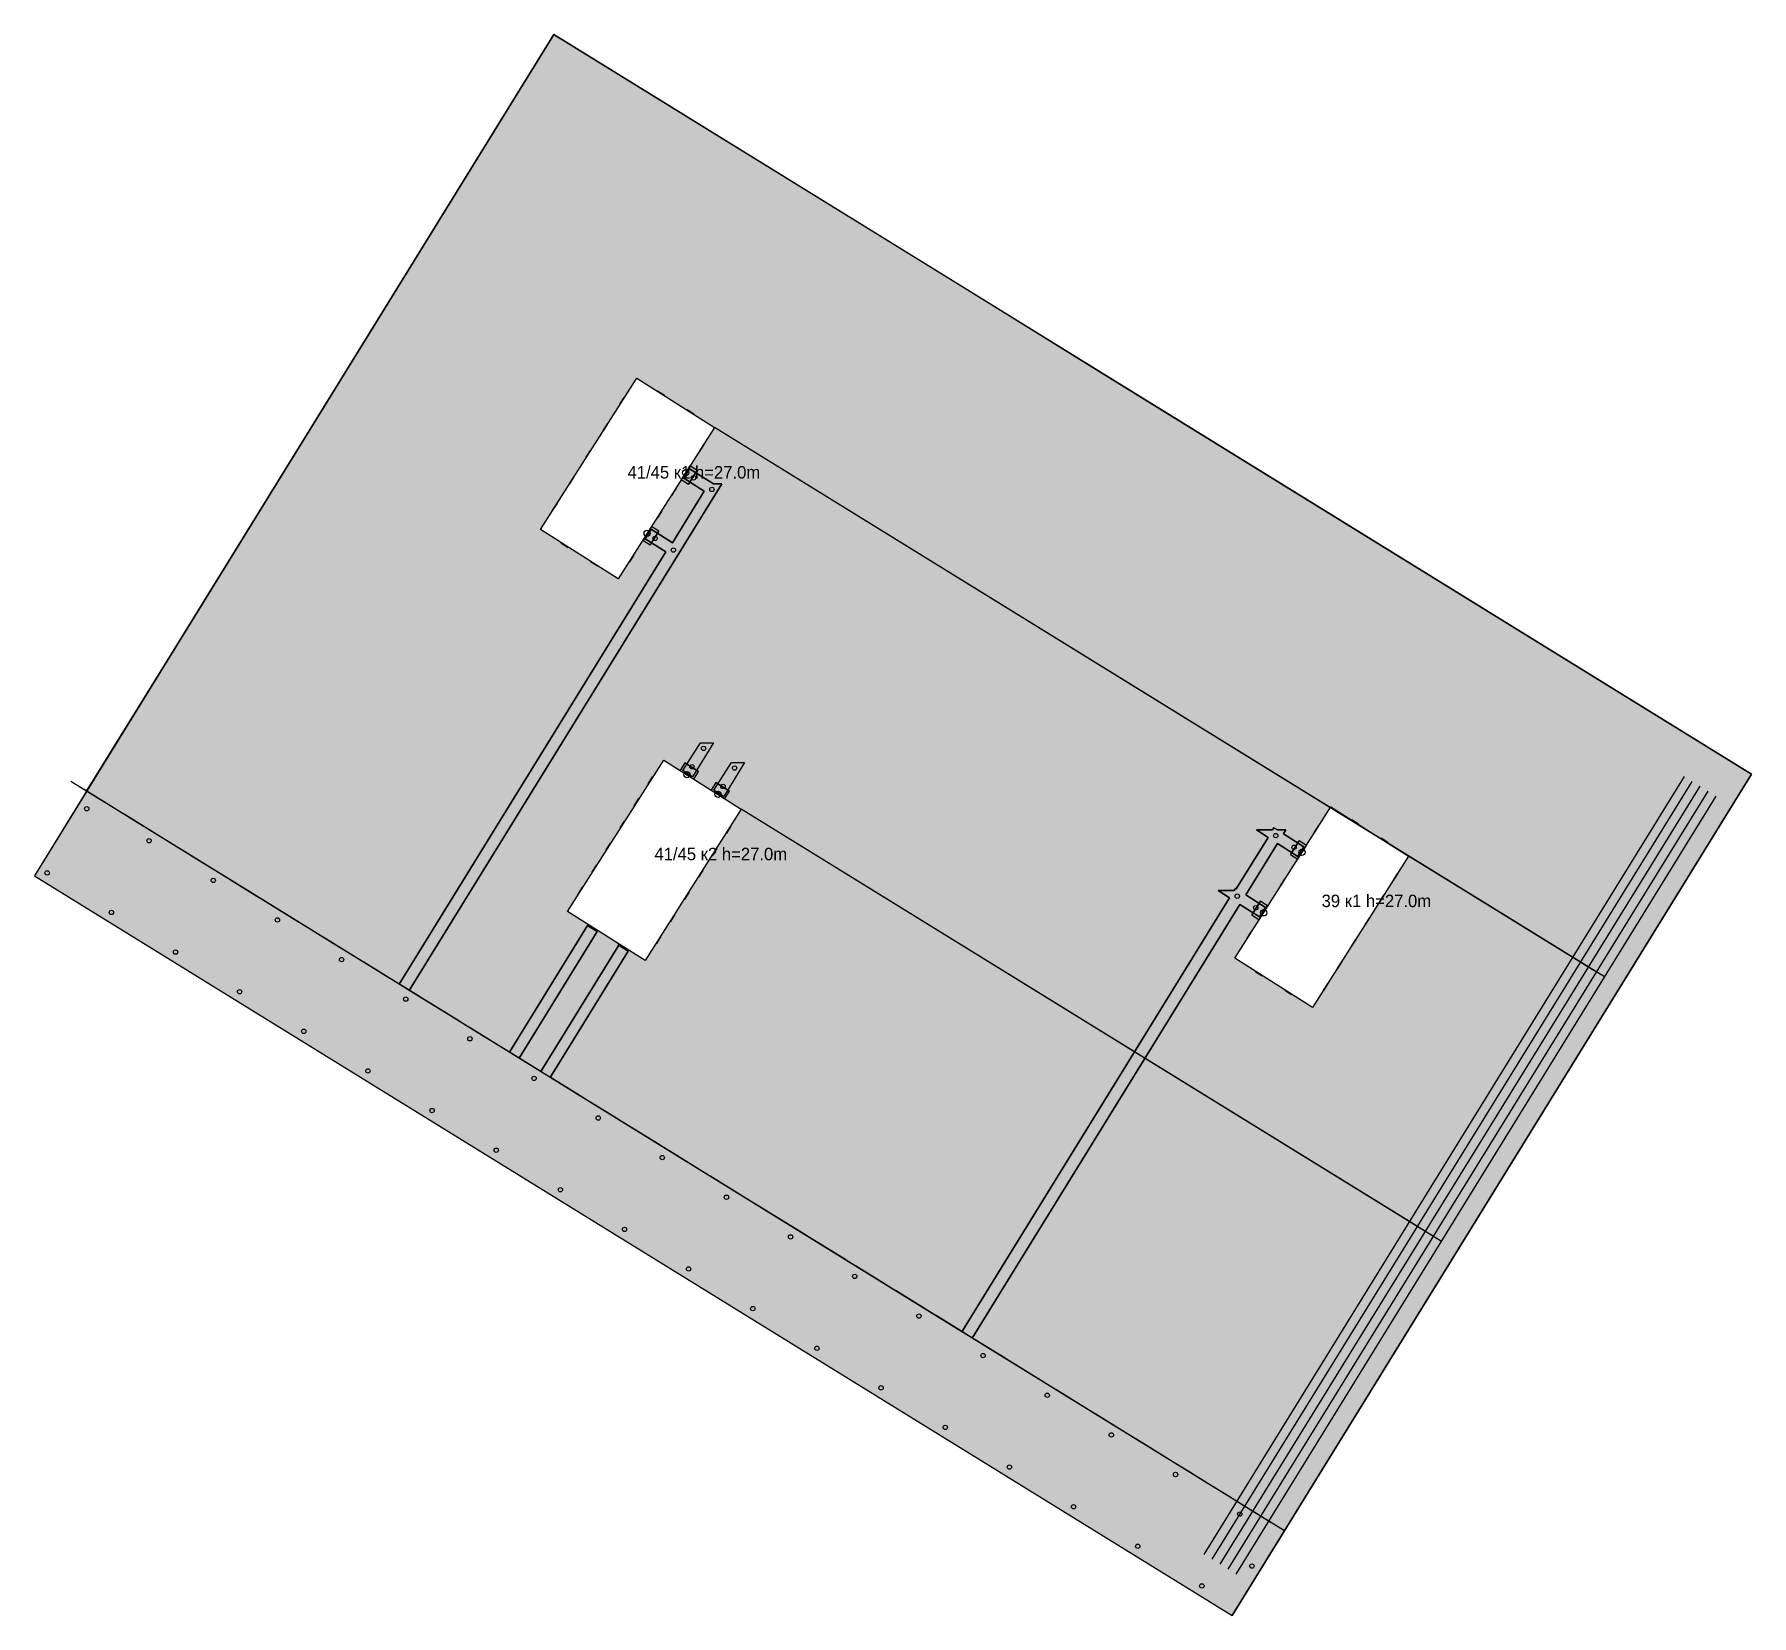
# Model space of a CAD drawing. Header units: metres. Extents: x 10 to 286, y 10 to 264.
import ezdxf

# ---------------------------------------------------------------- set-up
doc = ezdxf.new("R2010")
doc.units = ezdxf.units.M
for name, color, linetype in [('BUILDINGS_FOOTPRINT', 1, 'Continuous'), ('CANOPIES', 132, 'Continuous'), ('GAS_PIPE', 2, 'Continuous'), ('GRASS', 84, 'Continuous'), ('HEATING_T1', 1, 'Continuous'), ('LABELS', 7, 'Continuous'), ('LAMPS', 2, 'Continuous'), ('PARKING', 253, 'Continuous'), ('PARKING_MARKINGS', 7, 'Continuous'), ('PATHS', 9, 'Continuous'), ('POWER_CABLE', 253, 'Continuous'), ('SEWER_K1', 30, 'Continuous'), ('TERRITORY_BOUNDARY', 8, 'Continuous'), ('WATER_SUPPLY_B1', 5, 'Continuous'), ('WINDOWS', 150, 'Continuous')]:
    doc.layers.add(name, color=color, linetype=linetype)

msp = doc.modelspace()

# ---------------------------------------------------------------- texts
at = {"layer": 'LABELS'}
for s, p in [('41/45 к1 h=27.0m', (105.3, 192.64)), ('41/45 к2 h=27.0m', (109.62, 131.33)), ('39 к1 h=27.0m', (216.81, 123.8))]:
    msp.add_text(s, height=2, dxfattribs=at).set_placement(p)

# ---------------------------------------------------------------- hatches: boundary and pattern name
at = {"layer": 'GRASS'}
h = msp.add_hatch(color=84, dxfattribs=at)
h.paths.add_polyline_path([(278.12, 132.56), (202.46, 10), (210.86, 23.61), (160.69, 54.59), (203.68, 124.23), (206.84, 122.23), (207.8, 123.75), (204.63, 125.77), (209.73, 134.04), (213.01, 131.95), (213.98, 133.47), (210.68, 135.57), (211.06, 136.19), (209.71, 136.19), (209.16, 136.53), (208.94, 136.19), (206.35, 136.19), (208.21, 135), (203.11, 126.73), (202.98, 126.81), (202.77, 126.46), (200.17, 126.46), (202.03, 125.28), (159.03, 55.61), (92.89, 96.44), (105.41, 116.72), (103.89, 117.69), (91.36, 97.39), (87.87, 99.54), (100.42, 119.88), (98.89, 120.84), (86.33, 100.49), (70.24, 110.42), (120.46, 191.78), (119.11, 191.78), (115.28, 194.21), (114.32, 192.69), (117.62, 190.59), (112.51, 182.32), (109.1, 184.48), (108.14, 182.96), (111.44, 180.87), (68.59, 111.45), (44.64, 126.23), (44.64, 126.23), (18.4, 142.43), (30.9, 162.66), (30.9, 162.66), (93.44, 263.98), (159.87, 222.98), (159.87, 222.98), (182.17, 209.21), (285.9, 145.17), (278.12, 132.56), (278.12, 132.56)])
h.paths.add_polyline_path([(218.3, 139.9), (202.86, 115.59), (215.33, 107.7), (230.77, 132.01), (218.3, 139.9)], flags=16)
h.paths.add_polyline_path([(111.11, 147.43), (95.66, 123.12), (108.14, 115.23), (123.58, 139.55), (111.11, 147.43)], flags=16)
h.paths.add_polyline_path([(120.75, 141.58), (124.12, 147.04), (122.02, 147.04), (119.19, 142.57), (120.75, 141.58)], flags=16)
h.paths.add_polyline_path([(115.76, 144.73), (119.13, 150.2), (117.02, 150.2), (114.2, 145.72), (115.76, 144.73)], flags=16)
h.paths.add_polyline_path([(119.26, 200.85), (106.79, 208.74), (91.34, 184.43), (103.82, 176.54), (119.26, 200.85)], flags=16)
at = {"layer": 'PARKING'}
msp.add_hatch(color=253, dxfattribs=at).paths.add_polyline_path([(10, 128.81), (202.46, 10), (210.86, 23.61), (18.4, 142.43), (10, 128.81)])
at = {"layer": 'PATHS'}
for points in [[(111.44, 180.87), (108.14, 182.96), (109.1, 184.48), (112.51, 182.32), (117.62, 190.59), (114.32, 192.69), (115.28, 194.21), (119.11, 191.78), (120.46, 191.78), (70.24, 110.42), (70.12, 110.5), (70.12, 110.5), (68.59, 111.45), (111.44, 180.87)], [(114.2, 145.72), (117.02, 150.2), (119.13, 150.2), (115.76, 144.73), (114.2, 145.72)], [(119.19, 142.57), (122.02, 147.04), (124.12, 147.04), (120.75, 141.58), (119.19, 142.57)], [(208.21, 135), (206.35, 136.19), (208.94, 136.19), (209.16, 136.53), (209.71, 136.19), (211.06, 136.19), (210.68, 135.57), (213.98, 133.47), (213.01, 131.95), (209.73, 134.04), (204.63, 125.77), (207.8, 123.75), (206.84, 122.23), (203.68, 124.23), (160.69, 54.59), (160.56, 54.67), (160.56, 54.67), (159.03, 55.61), (202.03, 125.28), (200.17, 126.46), (202.77, 126.46), (202.98, 126.81), (203.11, 126.73), (208.21, 135)], [(100.42, 119.88), (87.87, 99.54), (86.33, 100.49), (98.89, 120.84), (100.42, 119.88)], [(105.41, 116.72), (92.89, 96.44), (91.36, 97.39), (103.89, 117.69), (105.41, 116.72)]]:
    msp.add_hatch(color=9, dxfattribs=at).paths.add_polyline_path(points)

# ---------------------------------------------------------------- linework, layer by layer
at = {"layer": 'BUILDINGS_FOOTPRINT'}
for points in [[(91.34, 184.43), (106.79, 208.74), (119.26, 200.85), (103.82, 176.54), (91.34, 184.43)], [(95.66, 123.12), (111.11, 147.43), (123.58, 139.55), (108.14, 115.23), (95.66, 123.12)], [(202.86, 115.59), (218.3, 139.9), (230.77, 132.01), (215.33, 107.7), (202.86, 115.59)]]:
    msp.add_lwpolyline(points, close=True, dxfattribs=at)
at = {"layer": 'CANOPIES'}
for centre in [(114.63, 193.56, 0.05), (108.45, 183.83, 0.05), (114.85, 145.07, 0.05), (119.84, 141.92, 0.05), (213.66, 132.6, 0.05), (207.49, 122.88, 0.05)]:
    msp.add_circle(centre, 0.5, dxfattribs=at)
for points in [[(115.33, 194.66, 2.7), (113.93, 192.46, 2.7), (115.11, 191.71, 2.7), (116.51, 193.91, 2.7)], [(115.11, 191.71, 2.7), (116.51, 193.91, 2.7), (116.51, 193.91, 2.45), (115.11, 191.71, 2.45)], [(109.15, 184.93, 2.7), (107.76, 182.73, 2.7), (108.94, 181.98, 2.7), (110.33, 184.18, 2.7)], [(108.94, 181.98, 2.7), (110.33, 184.18, 2.7), (110.33, 184.18, 2.45), (108.94, 181.98, 2.45)], [(113.75, 145.76, 2.7), (115.95, 144.37, 2.7), (116.7, 145.56, 2.7), (114.5, 146.95, 2.7)], [(116.7, 145.56, 2.7), (114.5, 146.95, 2.7), (114.5, 146.95, 2.45), (116.7, 145.56, 2.45)], [(118.74, 142.61, 2.7), (120.94, 141.22, 2.7), (121.69, 142.41, 2.7), (119.49, 143.79, 2.7)], [(121.69, 142.41, 2.7), (119.49, 143.79, 2.7), (119.49, 143.79, 2.45), (121.69, 142.41, 2.45)], [(212.97, 131.51, 2.7), (214.36, 133.7, 2.7), (213.18, 134.45, 2.7), (211.79, 132.26, 2.7)], [(213.18, 134.45, 2.7), (211.79, 132.26, 2.7), (211.79, 132.26, 2.45), (213.18, 134.45, 2.45)], [(206.79, 121.78, 2.7), (208.18, 123.98, 2.7), (207, 124.73, 2.7), (205.61, 122.54, 2.7)], [(207, 124.73, 2.7), (205.61, 122.54, 2.7), (205.61, 122.54, 2.45), (207, 124.73, 2.45)]]:
    msp.add_3dface(points, dxfattribs=at)
at = {"layer": 'GAS_PIPE', "color": 2}
msp.add_line((197.95, 19.83, 0.6), (275.09, 144.79, 0.6), dxfattribs=at)
for points in [[(257.15, 115.73, 0.6), (119.26, 200.85, 0.6), (119.26, 200.85, 26)], [(230.94, 73.28, 0.6), (123.58, 139.55, 0.6), (123.58, 139.55, 26)], [(257.15, 115.73, 0.6), (230.77, 132.01, 0.6), (230.77, 132.01, 26)]]:
    msp.add_polyline3d(points, dxfattribs=at)
at = {"layer": 'GRASS'}
msp.add_lwpolyline([(278.12, 132.56), (202.46, 10), (210.86, 23.61), (160.69, 54.59), (203.68, 124.23), (206.84, 122.23), (207.8, 123.75), (204.63, 125.77), (209.73, 134.04), (213.01, 131.95), (213.98, 133.47), (210.68, 135.57), (211.06, 136.19), (209.71, 136.19), (209.16, 136.53), (208.94, 136.19), (206.35, 136.19), (208.21, 135), (203.11, 126.73), (202.98, 126.81), (202.77, 126.46), (200.17, 126.46), (202.03, 125.28), (159.03, 55.61), (92.89, 96.44), (105.41, 116.72), (103.89, 117.69), (91.36, 97.39), (87.87, 99.54), (100.42, 119.88), (98.89, 120.84), (86.33, 100.49), (70.24, 110.42), (120.46, 191.78), (119.11, 191.78), (115.28, 194.21), (114.32, 192.69), (117.62, 190.59), (112.51, 182.32), (109.1, 184.48), (108.14, 182.96), (111.44, 180.87), (68.59, 111.45), (44.64, 126.23), (44.64, 126.23), (18.4, 142.43), (30.9, 162.66), (30.9, 162.66), (93.44, 263.98), (159.87, 222.98), (159.87, 222.98), (182.17, 209.21), (285.9, 145.17), (278.12, 132.56), (278.12, 132.56)], close=True, dxfattribs=at)
at = {"layer": 'HEATING_T1', "color": 1}
msp.add_line((200.5, 18.26, -1.3), (277.65, 143.22, -1.3), dxfattribs=at)
for points in [[(259.7, 114.15, -1.3), (119.26, 200.85, -1.3), (119.26, 200.85, -0.3)], [(233.5, 71.7, -1.3), (123.58, 139.55, -1.3), (123.58, 139.55, -0.3)], [(259.71, 114.15, -1.3), (230.77, 132.01, -1.3), (230.77, 132.01, -0.3)]]:
    msp.add_polyline3d(points, dxfattribs=at)
at = {"layer": 'LAMPS'}
for p, q in [((115.9, 192.75), (115.9, 192.75, 4)), ((118.85, 190.88), (118.85, 190.88, 4)), ((109.72, 183.03), (109.72, 183.03, 4)), ((112.67, 181.15), (112.67, 181.15, 4)), ((117.52, 149.3), (117.52, 149.3, 4)), ((115.65, 146.34), (115.65, 146.34, 4)), ((122.51, 146.14), (122.51, 146.14, 4)), ((120.64, 143.18), (120.64, 143.18, 4)), ((18.43, 139.6), (18.43, 139.6, 4)), ((209.44, 135.29), (209.44, 135.29, 4)), ((28.44, 134.47), (28.44, 134.47, 4)), ((212.4, 133.41), (212.4, 133.41, 4)), ((12.06, 129.3), (12.06, 129.3, 4)), ((12.06, 129.3), (12.06, 129.3, 4)), ((38.75, 128.1), (38.75, 128.1, 4)), ((203.27, 125.56), (203.27, 125.56, 4)), ((22.37, 122.94), (22.37, 122.94, 4)), ((49.06, 121.74), (49.06, 121.74, 4)), ((206.22, 123.69), (206.22, 123.69, 4)), ((32.68, 116.57), (32.68, 116.57, 4)), ((59.36, 115.38), (59.36, 115.38, 4)), ((42.98, 110.21), (42.98, 110.21, 4)), ((69.67, 109.02), (69.67, 109.02, 4)), ((53.29, 103.85), (53.29, 103.85, 4)), ((79.97, 102.65), (79.97, 102.65, 4)), ((63.59, 97.49), (63.59, 97.49, 4)), ((90.28, 96.29), (90.28, 96.29, 4)), ((73.9, 91.13), (73.9, 91.13, 4)), ((100.59, 89.93), (100.59, 89.93, 4)), ((84.21, 84.76), (84.21, 84.76, 4)), ((110.89, 83.57), (110.89, 83.57, 4)), ((94.51, 78.4), (94.51, 78.4, 4)), ((121.2, 77.21), (121.2, 77.21, 4)), ((104.82, 72.04), (104.82, 72.04, 4)), ((131.5, 70.84), (131.5, 70.84, 4)), ((115.12, 65.68), (115.12, 65.68, 4)), ((141.81, 64.48), (141.81, 64.48, 4)), ((125.43, 59.31), (125.43, 59.31, 4)), ((152.12, 58.12), (152.12, 58.12, 4)), ((135.74, 52.95), (135.74, 52.95, 4)), ((162.42, 51.76), (162.42, 51.76, 4)), ((146.04, 46.59), (146.04, 46.59, 4)), ((172.73, 45.39), (172.73, 45.39, 4)), ((156.35, 40.23), (156.35, 40.23, 4)), ((183.03, 39.03), (183.03, 39.03, 4)), ((166.66, 33.87), (166.66, 33.87, 4)), ((193.34, 32.67), (193.34, 32.67, 4)), ((176.96, 27.5), (176.96, 27.5, 4)), ((203.65, 26.31), (203.65, 26.31, 4)), ((187.27, 21.14), (187.27, 21.14, 4)), ((205.62, 17.97), (205.62, 17.97, 4)), ((197.57, 14.78), (197.57, 14.78, 4))]:
    msp.add_line(p, q, dxfattribs=at)
for centre in [(115.9, 192.75, 4), (118.85, 190.88, 4), (109.72, 183.03, 4), (112.67, 181.15, 4), (117.52, 149.3, 4), (115.65, 146.34, 4), (122.51, 146.14, 4), (120.64, 143.18, 4), (18.43, 139.6, 4), (209.44, 135.29, 4), (28.44, 134.47, 4), (212.4, 133.41, 4), (12.06, 129.3, 4), (12.06, 129.3, 4), (38.75, 128.1, 4), (203.27, 125.56, 4), (22.37, 122.94, 4), (49.06, 121.74, 4), (206.22, 123.69, 4), (32.68, 116.57, 4), (59.36, 115.38, 4), (42.98, 110.21, 4), (69.67, 109.02, 4), (53.29, 103.85, 4), (79.97, 102.65, 4), (63.59, 97.49, 4), (90.28, 96.29, 4), (73.9, 91.13, 4), (100.59, 89.93, 4), (84.21, 84.76, 4), (110.89, 83.57, 4), (94.51, 78.4, 4), (121.2, 77.21, 4), (104.82, 72.04, 4), (131.5, 70.84, 4), (115.12, 65.68, 4), (141.81, 64.48, 4), (125.43, 59.31, 4), (152.12, 58.12, 4), (135.74, 52.95, 4), (162.42, 51.76, 4), (146.04, 46.59, 4), (172.73, 45.39, 4), (156.35, 40.23, 4), (183.03, 39.03, 4), (166.66, 33.87, 4), (193.34, 32.67, 4), (176.96, 27.5, 4), (203.65, 26.31, 4), (187.27, 21.14, 4), (205.62, 17.97, 4), (197.57, 14.78, 4)]:
    msp.add_circle(centre, 0.35, dxfattribs=at)
at = {"layer": 'PARKING'}
msp.add_lwpolyline([(10, 128.81), (202.46, 10), (210.86, 23.61), (18.4, 142.43), (10, 128.81)], close=True, dxfattribs=at)
at = {"layer": 'PARKING_MARKINGS'}
for p, q in [((20.54, 141.1), (15.86, 143.99)), ((22.68, 139.78), (18, 142.67)), ((24.82, 138.46), (20.14, 141.35)), ((26.96, 137.14), (22.28, 140.03)), ((29.1, 135.82), (24.42, 138.71)), ((31.24, 134.5), (26.56, 137.39)), ((33.37, 133.18), (28.69, 136.07)), ((35.51, 131.86), (30.83, 134.75)), ((37.65, 130.54), (32.97, 133.43)), ((39.79, 129.22), (35.11, 132.11)), ((41.93, 127.9), (37.25, 130.79)), ((44.07, 126.58), (39.39, 129.47)), ((46.2, 125.26), (41.52, 128.15)), ((48.34, 123.94), (43.66, 126.83)), ((50.48, 122.62), (45.8, 125.51)), ((52.62, 121.3), (47.94, 124.19)), ((54.76, 119.98), (50.08, 122.87)), ((56.9, 118.66), (52.22, 121.55)), ((59.03, 117.34), (54.35, 120.23)), ((61.17, 116.02), (56.49, 118.91)), ((63.31, 114.7), (58.63, 117.59)), ((65.45, 113.38), (60.77, 116.27)), ((67.59, 112.06), (62.91, 114.95)), ((69.73, 110.74), (65.05, 113.63)), ((71.87, 109.42), (67.19, 112.31)), ((74, 108.1), (69.32, 110.99)), ((76.14, 106.78), (71.46, 109.67)), ((78.28, 105.46), (73.6, 108.35)), ((80.42, 104.14), (75.74, 107.03)), ((82.56, 102.82), (77.88, 105.71)), ((84.7, 101.5), (80.02, 104.39)), ((86.83, 100.18), (82.15, 103.07)), ((88.97, 98.86), (84.29, 101.75)), ((91.11, 97.54), (86.43, 100.43)), ((93.25, 96.22), (88.57, 99.11)), ((95.39, 94.9), (90.71, 97.79)), ((97.53, 93.58), (92.85, 96.47)), ((99.67, 92.26), (94.99, 95.15)), ((101.8, 90.94), (97.12, 93.83)), ((103.94, 89.62), (99.26, 92.51)), ((106.08, 88.3), (101.4, 91.19)), ((108.22, 86.98), (103.54, 89.87)), ((110.36, 85.66), (105.68, 88.55)), ((112.5, 84.34), (107.82, 87.23)), ((114.63, 83.02), (109.95, 85.91)), ((116.77, 81.7), (112.09, 84.59)), ((118.91, 80.38), (114.23, 83.27)), ((121.05, 79.06), (116.37, 81.95)), ((123.19, 77.74), (118.51, 80.63)), ((125.33, 76.42), (120.65, 79.31)), ((127.46, 75.1), (122.78, 77.99)), ((129.6, 73.78), (124.92, 76.67)), ((131.74, 72.46), (127.06, 75.35)), ((133.88, 71.14), (129.2, 74.03)), ((136.02, 69.82), (131.34, 72.71)), ((138.16, 68.5), (133.48, 71.39)), ((140.3, 67.18), (135.62, 70.07)), ((142.43, 65.86), (137.75, 68.75)), ((144.57, 64.54), (139.89, 67.43)), ((146.71, 63.22), (142.03, 66.11)), ((148.85, 61.9), (144.17, 64.79)), ((150.99, 60.58), (146.31, 63.47)), ((153.13, 59.26), (148.45, 62.15)), ((155.26, 57.94), (150.58, 60.83)), ((157.4, 56.62), (152.72, 59.51)), ((159.54, 55.3), (154.86, 58.19)), ((161.68, 53.98), (157, 56.87)), ((163.82, 52.66), (159.14, 55.55)), ((165.96, 51.34), (161.28, 54.23)), ((168.09, 50.02), (163.41, 52.91)), ((170.23, 48.7), (165.55, 51.59)), ((172.37, 47.38), (167.69, 50.27)), ((174.51, 46.06), (169.83, 48.95)), ((176.65, 44.74), (171.97, 47.63)), ((178.79, 43.42), (174.11, 46.31)), ((180.93, 42.1), (176.25, 44.99)), ((183.06, 40.78), (178.38, 43.67)), ((185.2, 39.46), (180.52, 42.35)), ((187.34, 38.14), (182.66, 41.03)), ((189.48, 36.82), (184.8, 39.7)), ((191.62, 35.5), (186.94, 38.38)), ((193.76, 34.18), (189.08, 37.06)), ((195.89, 32.86), (191.21, 35.74)), ((198.03, 31.54), (193.35, 34.42)), ((200.17, 30.22), (195.49, 33.1)), ((202.31, 28.9), (197.63, 31.78)), ((204.45, 27.58), (199.77, 30.46)), ((206.59, 26.25), (201.91, 29.14)), ((208.73, 24.93), (204.05, 27.82))]:
    msp.add_line(p, q, dxfattribs=at)
at = {"layer": 'PATHS'}
for points in [[(111.44, 180.87), (108.14, 182.96), (109.1, 184.48), (112.51, 182.32), (117.62, 190.59), (114.32, 192.69), (115.28, 194.21), (119.11, 191.78), (120.46, 191.78), (70.24, 110.42), (70.12, 110.5), (70.12, 110.5), (68.59, 111.45), (111.44, 180.87)], [(114.2, 145.72), (117.02, 150.2), (119.13, 150.2), (115.76, 144.73), (114.2, 145.72)], [(119.19, 142.57), (122.02, 147.04), (124.12, 147.04), (120.75, 141.58), (119.19, 142.57)], [(208.21, 135), (206.35, 136.19), (208.94, 136.19), (209.16, 136.53), (209.71, 136.19), (211.06, 136.19), (210.68, 135.57), (213.98, 133.47), (213.01, 131.95), (209.73, 134.04), (204.63, 125.77), (207.8, 123.75), (206.84, 122.23), (203.68, 124.23), (160.69, 54.59), (160.56, 54.67), (160.56, 54.67), (159.03, 55.61), (202.03, 125.28), (200.17, 126.46), (202.77, 126.46), (202.98, 126.81), (203.11, 126.73), (208.21, 135)], [(100.42, 119.88), (87.87, 99.54), (86.33, 100.49), (98.89, 120.84), (100.42, 119.88)], [(105.41, 116.72), (92.89, 96.44), (91.36, 97.39), (103.89, 117.69), (105.41, 116.72)]]:
    msp.add_lwpolyline(points, close=True, dxfattribs=at)
at = {"layer": 'POWER_CABLE', "color": 253}
msp.add_line((199.23, 19.05, -0.7), (276.37, 144, -0.7), dxfattribs=at)
for points in [[(258.43, 114.94, -0.7), (119.26, 200.85, -0.7), (119.26, 200.85, -0.3)], [(232.22, 72.49, -0.7), (123.58, 139.55, -0.7), (123.58, 139.55, -0.3)], [(258.43, 114.94, -0.7), (230.77, 132.01, -0.7), (230.77, 132.01, -0.3)]]:
    msp.add_polyline3d(points, dxfattribs=at)
at = {"layer": 'SEWER_K1', "color": 30}
msp.add_line((201.78, 17.47, -2.2), (278.92, 142.43, -2.2), dxfattribs=at)
for points in [[(260.98, 113.37, -2.2), (119.26, 200.85, -2.2), (119.26, 200.85, -0.3)], [(234.77, 70.91, -2.2), (123.58, 139.55, -2.2), (123.58, 139.55, -0.3)], [(260.98, 113.37, -2.2), (230.77, 132.01, -2.2), (230.77, 132.01, -0.3)]]:
    msp.add_polyline3d(points, dxfattribs=at)
at = {"layer": 'TERRITORY_BOUNDARY'}
msp.add_lwpolyline([(202.46, 10), (285.9, 145.17), (93.44, 263.98), (10, 128.81), (202.46, 10)], close=True, dxfattribs=at)
at = {"layer": 'WATER_SUPPLY_B1', "color": 5}
msp.add_line((203.06, 16.68, -1.6), (280.2, 141.64, -1.6), dxfattribs=at)
for points in [[(262.26, 112.58, -1.6), (119.26, 200.85, -1.6), (119.26, 200.85, -0.3)], [(236.05, 70.12, -1.6), (123.58, 139.55, -1.6), (123.58, 139.55, -0.3)], [(262.26, 112.58, -1.6), (230.77, 132.01, -1.6), (230.77, 132.01, -0.3)]]:
    msp.add_polyline3d(points, dxfattribs=at)
at = {"layer": 'WINDOWS'}
for points in [[(104.08, 204.57, 1), (104.78, 205.67, 1), (104.78, 205.67, 2.4), (104.08, 204.57, 2.4)], [(104.08, 204.57, 4), (104.78, 205.67, 4), (104.78, 205.67, 5.4), (104.08, 204.57, 5.4)], [(104.08, 204.57, 7), (104.78, 205.67, 7), (104.78, 205.67, 8.4), (104.08, 204.57, 8.4)], [(104.08, 204.57, 10), (104.78, 205.67, 10), (104.78, 205.67, 11.4), (104.08, 204.57, 11.4)], [(104.08, 204.57, 13), (104.78, 205.67, 13), (104.78, 205.67, 14.4), (104.08, 204.57, 14.4)], [(104.08, 204.57, 16), (104.78, 205.67, 16), (104.78, 205.67, 17.4), (104.08, 204.57, 17.4)], [(104.08, 204.57, 19), (104.78, 205.67, 19), (104.78, 205.67, 20.4), (104.08, 204.57, 20.4)], [(104.08, 204.57, 22), (104.78, 205.67, 22), (104.78, 205.67, 23.4), (104.08, 204.57, 23.4)], [(104.08, 204.57, 25), (104.78, 205.67, 25), (104.78, 205.67, 26.4), (104.08, 204.57, 26.4)], [(110.14, 206.67, 1), (111.24, 205.98, 1), (111.24, 205.98, 2.4), (110.14, 206.67, 2.4)], [(110.14, 206.67, 4), (111.24, 205.98, 4), (111.24, 205.98, 5.4), (110.14, 206.67, 5.4)], [(110.14, 206.67, 7), (111.24, 205.98, 7), (111.24, 205.98, 8.4), (110.14, 206.67, 8.4)], [(110.14, 206.67, 10), (111.24, 205.98, 10), (111.24, 205.98, 11.4), (110.14, 206.67, 11.4)], [(110.14, 206.67, 13), (111.24, 205.98, 13), (111.24, 205.98, 14.4), (110.14, 206.67, 14.4)], [(110.14, 206.67, 16), (111.24, 205.98, 16), (111.24, 205.98, 17.4), (110.14, 206.67, 17.4)], [(110.14, 206.67, 19), (111.24, 205.98, 19), (111.24, 205.98, 20.4), (110.14, 206.67, 20.4)], [(110.14, 206.67, 22), (111.24, 205.98, 22), (111.24, 205.98, 23.4), (110.14, 206.67, 23.4)], [(110.14, 206.67, 25), (111.24, 205.98, 25), (111.24, 205.98, 26.4), (110.14, 206.67, 26.4)], [(101.38, 200.31, 1), (102.07, 201.41, 1), (102.07, 201.41, 2.4), (101.38, 200.31, 2.4)], [(101.38, 200.31, 4), (102.07, 201.41, 4), (102.07, 201.41, 5.4), (101.38, 200.31, 5.4)], [(101.38, 200.31, 7), (102.07, 201.41, 7), (102.07, 201.41, 8.4), (101.38, 200.31, 8.4)], [(101.38, 200.31, 10), (102.07, 201.41, 10), (102.07, 201.41, 11.4), (101.38, 200.31, 11.4)], [(101.38, 200.31, 13), (102.07, 201.41, 13), (102.07, 201.41, 14.4), (101.38, 200.31, 14.4)], [(101.38, 200.31, 16), (102.07, 201.41, 16), (102.07, 201.41, 17.4), (101.38, 200.31, 17.4)], [(101.38, 200.31, 19), (102.07, 201.41, 19), (102.07, 201.41, 20.4), (101.38, 200.31, 20.4)], [(101.38, 200.31, 22), (102.07, 201.41, 22), (102.07, 201.41, 23.4), (101.38, 200.31, 23.4)], [(101.38, 200.31, 25), (102.07, 201.41, 25), (102.07, 201.41, 26.4), (101.38, 200.31, 26.4)], [(114.86, 203.69, 1), (115.96, 203, 1), (115.96, 203, 2.4), (114.86, 203.69, 2.4)], [(114.86, 203.69, 4), (115.96, 203, 4), (115.96, 203, 5.4), (114.86, 203.69, 5.4)], [(114.86, 203.69, 7), (115.96, 203, 7), (115.96, 203, 8.4), (114.86, 203.69, 8.4)], [(114.86, 203.69, 10), (115.96, 203, 10), (115.96, 203, 11.4), (114.86, 203.69, 11.4)], [(114.86, 203.69, 13), (115.96, 203, 13), (115.96, 203, 14.4), (114.86, 203.69, 14.4)], [(114.86, 203.69, 16), (115.96, 203, 16), (115.96, 203, 17.4), (114.86, 203.69, 17.4)], [(114.86, 203.69, 19), (115.96, 203, 19), (115.96, 203, 20.4), (114.86, 203.69, 20.4)], [(114.86, 203.69, 22), (115.96, 203, 22), (115.96, 203, 23.4), (114.86, 203.69, 23.4)], [(114.86, 203.69, 25), (115.96, 203, 25), (115.96, 203, 26.4), (114.86, 203.69, 26.4)], [(98.67, 196.06, 1), (99.37, 197.16, 1), (99.37, 197.16, 2.4), (98.67, 196.06, 2.4)], [(98.67, 196.06, 4), (99.37, 197.16, 4), (99.37, 197.16, 5.4), (98.67, 196.06, 5.4)], [(98.67, 196.06, 7), (99.37, 197.16, 7), (99.37, 197.16, 8.4), (98.67, 196.06, 8.4)], [(98.67, 196.06, 10), (99.37, 197.16, 10), (99.37, 197.16, 11.4), (98.67, 196.06, 11.4)], [(98.67, 196.06, 13), (99.37, 197.16, 13), (99.37, 197.16, 14.4), (98.67, 196.06, 14.4)], [(98.67, 196.06, 16), (99.37, 197.16, 16), (99.37, 197.16, 17.4), (98.67, 196.06, 17.4)], [(98.67, 196.06, 19), (99.37, 197.16, 19), (99.37, 197.16, 20.4), (98.67, 196.06, 20.4)], [(98.67, 196.06, 22), (99.37, 197.16, 22), (99.37, 197.16, 23.4), (98.67, 196.06, 23.4)], [(98.67, 196.06, 25), (99.37, 197.16, 25), (99.37, 197.16, 26.4), (98.67, 196.06, 26.4)], [(117.56, 198.08, 1), (116.86, 196.99, 1), (116.86, 196.99, 2.4), (117.56, 198.08, 2.4)], [(117.56, 198.08, 4), (116.86, 196.99, 4), (116.86, 196.99, 5.4), (117.56, 198.08, 5.4)], [(117.56, 198.08, 7), (116.86, 196.99, 7), (116.86, 196.99, 8.4), (117.56, 198.08, 8.4)], [(117.56, 198.08, 10), (116.86, 196.99, 10), (116.86, 196.99, 11.4), (117.56, 198.08, 11.4)], [(117.56, 198.08, 13), (116.86, 196.99, 13), (116.86, 196.99, 14.4), (117.56, 198.08, 14.4)], [(117.56, 198.08, 16), (116.86, 196.99, 16), (116.86, 196.99, 17.4), (117.56, 198.08, 17.4)], [(117.56, 198.08, 19), (116.86, 196.99, 19), (116.86, 196.99, 20.4), (117.56, 198.08, 20.4)], [(117.56, 198.08, 22), (116.86, 196.99, 22), (116.86, 196.99, 23.4), (117.56, 198.08, 23.4)], [(117.56, 198.08, 25), (116.86, 196.99, 25), (116.86, 196.99, 26.4), (117.56, 198.08, 26.4)], [(115.31, 194.54, 4), (114.61, 193.44, 4), (114.61, 193.44, 5.4), (115.31, 194.54, 5.4)], [(115.31, 194.54, 7), (114.61, 193.44, 7), (114.61, 193.44, 8.4), (115.31, 194.54, 8.4)], [(115.31, 194.54, 10), (114.61, 193.44, 10), (114.61, 193.44, 11.4), (115.31, 194.54, 11.4)], [(115.31, 194.54, 13), (114.61, 193.44, 13), (114.61, 193.44, 14.4), (115.31, 194.54, 14.4)], [(115.31, 194.54, 16), (114.61, 193.44, 16), (114.61, 193.44, 17.4), (115.31, 194.54, 17.4)], [(115.31, 194.54, 19), (114.61, 193.44, 19), (114.61, 193.44, 20.4), (115.31, 194.54, 20.4)], [(115.31, 194.54, 22), (114.61, 193.44, 22), (114.61, 193.44, 23.4), (115.31, 194.54, 23.4)], [(115.31, 194.54, 25), (114.61, 193.44, 25), (114.61, 193.44, 26.4), (115.31, 194.54, 26.4)], [(95.97, 191.81, 1), (96.67, 192.9, 1), (96.67, 192.9, 2.4), (95.97, 191.81, 2.4)], [(95.97, 191.81, 4), (96.67, 192.9, 4), (96.67, 192.9, 5.4), (95.97, 191.81, 5.4)], [(95.97, 191.81, 7), (96.67, 192.9, 7), (96.67, 192.9, 8.4), (95.97, 191.81, 8.4)], [(95.97, 191.81, 10), (96.67, 192.9, 10), (96.67, 192.9, 11.4), (95.97, 191.81, 11.4)], [(95.97, 191.81, 13), (96.67, 192.9, 13), (96.67, 192.9, 14.4), (95.97, 191.81, 14.4)], [(95.97, 191.81, 16), (96.67, 192.9, 16), (96.67, 192.9, 17.4), (95.97, 191.81, 17.4)], [(95.97, 191.81, 19), (96.67, 192.9, 19), (96.67, 192.9, 20.4), (95.97, 191.81, 20.4)], [(95.97, 191.81, 22), (96.67, 192.9, 22), (96.67, 192.9, 23.4), (95.97, 191.81, 23.4)], [(95.97, 191.81, 25), (96.67, 192.9, 25), (96.67, 192.9, 26.4), (95.97, 191.81, 26.4)], [(113.06, 190.99, 1), (112.36, 189.89, 1), (112.36, 189.89, 2.4), (113.06, 190.99, 2.4)], [(113.06, 190.99, 4), (112.36, 189.89, 4), (112.36, 189.89, 5.4), (113.06, 190.99, 5.4)], [(113.06, 190.99, 7), (112.36, 189.89, 7), (112.36, 189.89, 8.4), (113.06, 190.99, 8.4)], [(113.06, 190.99, 10), (112.36, 189.89, 10), (112.36, 189.89, 11.4), (113.06, 190.99, 11.4)], [(113.06, 190.99, 13), (112.36, 189.89, 13), (112.36, 189.89, 14.4), (113.06, 190.99, 14.4)], [(113.06, 190.99, 16), (112.36, 189.89, 16), (112.36, 189.89, 17.4), (113.06, 190.99, 17.4)], [(113.06, 190.99, 19), (112.36, 189.89, 19), (112.36, 189.89, 20.4), (113.06, 190.99, 20.4)], [(113.06, 190.99, 22), (112.36, 189.89, 22), (112.36, 189.89, 23.4), (113.06, 190.99, 23.4)], [(113.06, 190.99, 25), (112.36, 189.89, 25), (112.36, 189.89, 26.4), (113.06, 190.99, 26.4)], [(93.27, 187.55, 1), (93.97, 188.65, 1), (93.97, 188.65, 2.4), (93.27, 187.55, 2.4)], [(93.27, 187.55, 4), (93.97, 188.65, 4), (93.97, 188.65, 5.4), (93.27, 187.55, 5.4)], [(93.27, 187.55, 7), (93.97, 188.65, 7), (93.97, 188.65, 8.4), (93.27, 187.55, 8.4)], [(93.27, 187.55, 10), (93.97, 188.65, 10), (93.97, 188.65, 11.4), (93.27, 187.55, 11.4)], [(93.27, 187.55, 13), (93.97, 188.65, 13), (93.97, 188.65, 14.4), (93.27, 187.55, 14.4)], [(93.27, 187.55, 16), (93.97, 188.65, 16), (93.97, 188.65, 17.4), (93.27, 187.55, 17.4)], [(93.27, 187.55, 19), (93.97, 188.65, 19), (93.97, 188.65, 20.4), (93.27, 187.55, 20.4)], [(93.27, 187.55, 22), (93.97, 188.65, 22), (93.97, 188.65, 23.4), (93.27, 187.55, 23.4)], [(93.27, 187.55, 25), (93.97, 188.65, 25), (93.97, 188.65, 26.4), (93.27, 187.55, 26.4)], [(110.81, 187.44, 1), (110.11, 186.35, 1), (110.11, 186.35, 2.4), (110.81, 187.44, 2.4)], [(110.81, 187.44, 4), (110.11, 186.35, 4), (110.11, 186.35, 5.4), (110.81, 187.44, 5.4)], [(110.81, 187.44, 7), (110.11, 186.35, 7), (110.11, 186.35, 8.4), (110.81, 187.44, 8.4)], [(110.81, 187.44, 10), (110.11, 186.35, 10), (110.11, 186.35, 11.4), (110.81, 187.44, 11.4)], [(110.81, 187.44, 13), (110.11, 186.35, 13), (110.11, 186.35, 14.4), (110.81, 187.44, 14.4)], [(110.81, 187.44, 16), (110.11, 186.35, 16), (110.11, 186.35, 17.4), (110.81, 187.44, 17.4)], [(110.81, 187.44, 19), (110.11, 186.35, 19), (110.11, 186.35, 20.4), (110.81, 187.44, 20.4)], [(110.81, 187.44, 22), (110.11, 186.35, 22), (110.11, 186.35, 23.4), (110.81, 187.44, 23.4)], [(110.81, 187.44, 25), (110.11, 186.35, 25), (110.11, 186.35, 26.4), (110.81, 187.44, 26.4)], [(95.75, 181.58, 1), (94.65, 182.28, 1), (94.65, 182.28, 2.4), (95.75, 181.58, 2.4)], [(95.75, 181.58, 4), (94.65, 182.28, 4), (94.65, 182.28, 5.4), (95.75, 181.58, 5.4)], [(95.75, 181.58, 7), (94.65, 182.28, 7), (94.65, 182.28, 8.4), (95.75, 181.58, 8.4)], [(95.75, 181.58, 10), (94.65, 182.28, 10), (94.65, 182.28, 11.4), (95.75, 181.58, 11.4)], [(95.75, 181.58, 13), (94.65, 182.28, 13), (94.65, 182.28, 14.4), (95.75, 181.58, 14.4)], [(95.75, 181.58, 16), (94.65, 182.28, 16), (94.65, 182.28, 17.4), (95.75, 181.58, 17.4)], [(95.75, 181.58, 19), (94.65, 182.28, 19), (94.65, 182.28, 20.4), (95.75, 181.58, 20.4)], [(95.75, 181.58, 22), (94.65, 182.28, 22), (94.65, 182.28, 23.4), (95.75, 181.58, 23.4)], [(95.75, 181.58, 25), (94.65, 182.28, 25), (94.65, 182.28, 26.4), (95.75, 181.58, 26.4)], [(108.55, 183.9, 4), (107.86, 182.8, 4), (107.86, 182.8, 5.4), (108.55, 183.9, 5.4)], [(108.55, 183.9, 7), (107.86, 182.8, 7), (107.86, 182.8, 8.4), (108.55, 183.9, 8.4)], [(108.55, 183.9, 10), (107.86, 182.8, 10), (107.86, 182.8, 11.4), (108.55, 183.9, 11.4)], [(108.55, 183.9, 13), (107.86, 182.8, 13), (107.86, 182.8, 14.4), (108.55, 183.9, 14.4)], [(108.55, 183.9, 16), (107.86, 182.8, 16), (107.86, 182.8, 17.4), (108.55, 183.9, 17.4)], [(108.55, 183.9, 19), (107.86, 182.8, 19), (107.86, 182.8, 20.4), (108.55, 183.9, 20.4)], [(108.55, 183.9, 22), (107.86, 182.8, 22), (107.86, 182.8, 23.4), (108.55, 183.9, 23.4)], [(108.55, 183.9, 25), (107.86, 182.8, 25), (107.86, 182.8, 26.4), (108.55, 183.9, 26.4)], [(106.3, 180.35, 1), (105.6, 179.25, 1), (105.6, 179.25, 2.4), (106.3, 180.35, 2.4)], [(106.3, 180.35, 4), (105.6, 179.25, 4), (105.6, 179.25, 5.4), (106.3, 180.35, 5.4)], [(106.3, 180.35, 7), (105.6, 179.25, 7), (105.6, 179.25, 8.4), (106.3, 180.35, 8.4)], [(106.3, 180.35, 10), (105.6, 179.25, 10), (105.6, 179.25, 11.4), (106.3, 180.35, 11.4)], [(106.3, 180.35, 13), (105.6, 179.25, 13), (105.6, 179.25, 14.4), (106.3, 180.35, 14.4)], [(106.3, 180.35, 16), (105.6, 179.25, 16), (105.6, 179.25, 17.4), (106.3, 180.35, 17.4)], [(106.3, 180.35, 19), (105.6, 179.25, 19), (105.6, 179.25, 20.4), (106.3, 180.35, 20.4)], [(106.3, 180.35, 22), (105.6, 179.25, 22), (105.6, 179.25, 23.4), (106.3, 180.35, 23.4)], [(106.3, 180.35, 25), (105.6, 179.25, 25), (105.6, 179.25, 26.4), (106.3, 180.35, 26.4)], [(100.46, 178.6, 1), (99.36, 179.3, 1), (99.36, 179.3, 2.4), (100.46, 178.6, 2.4)], [(100.46, 178.6, 4), (99.36, 179.3, 4), (99.36, 179.3, 5.4), (100.46, 178.6, 5.4)], [(100.46, 178.6, 7), (99.36, 179.3, 7), (99.36, 179.3, 8.4), (100.46, 178.6, 8.4)], [(100.46, 178.6, 10), (99.36, 179.3, 10), (99.36, 179.3, 11.4), (100.46, 178.6, 11.4)], [(100.46, 178.6, 13), (99.36, 179.3, 13), (99.36, 179.3, 14.4), (100.46, 178.6, 14.4)], [(100.46, 178.6, 16), (99.36, 179.3, 16), (99.36, 179.3, 17.4), (100.46, 178.6, 17.4)], [(100.46, 178.6, 19), (99.36, 179.3, 19), (99.36, 179.3, 20.4), (100.46, 178.6, 20.4)], [(100.46, 178.6, 22), (99.36, 179.3, 22), (99.36, 179.3, 23.4), (100.46, 178.6, 23.4)], [(100.46, 178.6, 25), (99.36, 179.3, 25), (99.36, 179.3, 26.4), (100.46, 178.6, 26.4)], [(108.63, 143.62, 1), (109.32, 144.72, 1), (109.32, 144.72, 2.4), (108.63, 143.62, 2.4)], [(108.63, 143.62, 4), (109.32, 144.72, 4), (109.32, 144.72, 5.4), (108.63, 143.62, 5.4)], [(108.63, 143.62, 7), (109.32, 144.72, 7), (109.32, 144.72, 8.4), (108.63, 143.62, 8.4)], [(108.63, 143.62, 10), (109.32, 144.72, 10), (109.32, 144.72, 11.4), (108.63, 143.62, 11.4)], [(108.63, 143.62, 13), (109.32, 144.72, 13), (109.32, 144.72, 14.4), (108.63, 143.62, 14.4)], [(108.63, 143.62, 16), (109.32, 144.72, 16), (109.32, 144.72, 17.4), (108.63, 143.62, 17.4)], [(108.63, 143.62, 19), (109.32, 144.72, 19), (109.32, 144.72, 20.4), (108.63, 143.62, 20.4)], [(108.63, 143.62, 22), (109.32, 144.72, 22), (109.32, 144.72, 23.4), (108.63, 143.62, 23.4)], [(108.63, 143.62, 25), (109.32, 144.72, 25), (109.32, 144.72, 26.4), (108.63, 143.62, 26.4)], [(114.46, 145.37, 4), (115.56, 144.68, 4), (115.56, 144.68, 5.4), (114.46, 145.37, 5.4)], [(114.46, 145.37, 7), (115.56, 144.68, 7), (115.56, 144.68, 8.4), (114.46, 145.37, 8.4)], [(114.46, 145.37, 10), (115.56, 144.68, 10), (115.56, 144.68, 11.4), (114.46, 145.37, 11.4)], [(114.46, 145.37, 13), (115.56, 144.68, 13), (115.56, 144.68, 14.4), (114.46, 145.37, 14.4)], [(114.46, 145.37, 16), (115.56, 144.68, 16), (115.56, 144.68, 17.4), (114.46, 145.37, 17.4)], [(114.46, 145.37, 19), (115.56, 144.68, 19), (115.56, 144.68, 20.4), (114.46, 145.37, 20.4)], [(114.46, 145.37, 22), (115.56, 144.68, 22), (115.56, 144.68, 23.4), (114.46, 145.37, 23.4)], [(114.46, 145.37, 25), (115.56, 144.68, 25), (115.56, 144.68, 26.4), (114.46, 145.37, 26.4)], [(106.37, 140.07, 1), (107.07, 141.17, 1), (107.07, 141.17, 2.4), (106.37, 140.07, 2.4)], [(106.37, 140.07, 4), (107.07, 141.17, 4), (107.07, 141.17, 5.4), (106.37, 140.07, 5.4)], [(106.37, 140.07, 7), (107.07, 141.17, 7), (107.07, 141.17, 8.4), (106.37, 140.07, 8.4)], [(106.37, 140.07, 10), (107.07, 141.17, 10), (107.07, 141.17, 11.4), (106.37, 140.07, 11.4)], [(106.37, 140.07, 13), (107.07, 141.17, 13), (107.07, 141.17, 14.4), (106.37, 140.07, 14.4)], [(106.37, 140.07, 16), (107.07, 141.17, 16), (107.07, 141.17, 17.4), (106.37, 140.07, 17.4)], [(106.37, 140.07, 19), (107.07, 141.17, 19), (107.07, 141.17, 20.4), (106.37, 140.07, 20.4)], [(106.37, 140.07, 22), (107.07, 141.17, 22), (107.07, 141.17, 23.4), (106.37, 140.07, 23.4)], [(106.37, 140.07, 25), (107.07, 141.17, 25), (107.07, 141.17, 26.4), (106.37, 140.07, 26.4)], [(119.18, 142.39, 4), (120.28, 141.7, 4), (120.28, 141.7, 5.4), (119.18, 142.39, 5.4)], [(119.18, 142.39, 7), (120.28, 141.7, 7), (120.28, 141.7, 8.4), (119.18, 142.39, 8.4)], [(119.18, 142.39, 10), (120.28, 141.7, 10), (120.28, 141.7, 11.4), (119.18, 142.39, 11.4)], [(119.18, 142.39, 13), (120.28, 141.7, 13), (120.28, 141.7, 14.4), (119.18, 142.39, 14.4)], [(119.18, 142.39, 16), (120.28, 141.7, 16), (120.28, 141.7, 17.4), (119.18, 142.39, 17.4)], [(119.18, 142.39, 19), (120.28, 141.7, 19), (120.28, 141.7, 20.4), (119.18, 142.39, 20.4)], [(119.18, 142.39, 22), (120.28, 141.7, 22), (120.28, 141.7, 23.4), (119.18, 142.39, 23.4)], [(119.18, 142.39, 25), (120.28, 141.7, 25), (120.28, 141.7, 26.4), (119.18, 142.39, 26.4)], [(104.12, 136.53, 1), (104.82, 137.62, 1), (104.82, 137.62, 2.4), (104.12, 136.53, 2.4)], [(104.12, 136.53, 4), (104.82, 137.62, 4), (104.82, 137.62, 5.4), (104.12, 136.53, 5.4)], [(104.12, 136.53, 7), (104.82, 137.62, 7), (104.82, 137.62, 8.4), (104.12, 136.53, 8.4)], [(104.12, 136.53, 10), (104.82, 137.62, 10), (104.82, 137.62, 11.4), (104.12, 136.53, 11.4)], [(104.12, 136.53, 13), (104.82, 137.62, 13), (104.82, 137.62, 14.4), (104.12, 136.53, 14.4)], [(104.12, 136.53, 16), (104.82, 137.62, 16), (104.82, 137.62, 17.4), (104.12, 136.53, 17.4)], [(104.12, 136.53, 19), (104.82, 137.62, 19), (104.82, 137.62, 20.4), (104.12, 136.53, 20.4)], [(104.12, 136.53, 22), (104.82, 137.62, 22), (104.82, 137.62, 23.4), (104.12, 136.53, 23.4)], [(104.12, 136.53, 25), (104.82, 137.62, 25), (104.82, 137.62, 26.4), (104.12, 136.53, 26.4)], [(121.88, 136.78, 1), (121.19, 135.68, 1), (121.19, 135.68, 2.4), (121.88, 136.78, 2.4)], [(121.88, 136.78, 4), (121.19, 135.68, 4), (121.19, 135.68, 5.4), (121.88, 136.78, 5.4)], [(121.88, 136.78, 7), (121.19, 135.68, 7), (121.19, 135.68, 8.4), (121.88, 136.78, 8.4)], [(121.88, 136.78, 10), (121.19, 135.68, 10), (121.19, 135.68, 11.4), (121.88, 136.78, 11.4)], [(121.88, 136.78, 13), (121.19, 135.68, 13), (121.19, 135.68, 14.4), (121.88, 136.78, 14.4)], [(121.88, 136.78, 16), (121.19, 135.68, 16), (121.19, 135.68, 17.4), (121.88, 136.78, 17.4)], [(121.88, 136.78, 19), (121.19, 135.68, 19), (121.19, 135.68, 20.4), (121.88, 136.78, 20.4)], [(121.88, 136.78, 22), (121.19, 135.68, 22), (121.19, 135.68, 23.4), (121.88, 136.78, 23.4)], [(121.88, 136.78, 25), (121.19, 135.68, 25), (121.19, 135.68, 26.4), (121.88, 136.78, 26.4)], [(215.59, 135.73, 1), (216.29, 136.83, 1), (216.29, 136.83, 2.4), (215.59, 135.73, 2.4)], [(215.59, 135.73, 4), (216.29, 136.83, 4), (216.29, 136.83, 5.4), (215.59, 135.73, 5.4)], [(215.59, 135.73, 7), (216.29, 136.83, 7), (216.29, 136.83, 8.4), (215.59, 135.73, 8.4)], [(215.59, 135.73, 10), (216.29, 136.83, 10), (216.29, 136.83, 11.4), (215.59, 135.73, 11.4)], [(215.59, 135.73, 13), (216.29, 136.83, 13), (216.29, 136.83, 14.4), (215.59, 135.73, 14.4)], [(215.59, 135.73, 16), (216.29, 136.83, 16), (216.29, 136.83, 17.4), (215.59, 135.73, 17.4)], [(215.59, 135.73, 19), (216.29, 136.83, 19), (216.29, 136.83, 20.4), (215.59, 135.73, 20.4)], [(215.59, 135.73, 22), (216.29, 136.83, 22), (216.29, 136.83, 23.4), (215.59, 135.73, 23.4)], [(215.59, 135.73, 25), (216.29, 136.83, 25), (216.29, 136.83, 26.4), (215.59, 135.73, 26.4)], [(221.65, 137.84, 1), (222.75, 137.14, 1), (222.75, 137.14, 2.4), (221.65, 137.84, 2.4)], [(221.65, 137.84, 4), (222.75, 137.14, 4), (222.75, 137.14, 5.4), (221.65, 137.84, 5.4)], [(221.65, 137.84, 7), (222.75, 137.14, 7), (222.75, 137.14, 8.4), (221.65, 137.84, 8.4)], [(221.65, 137.84, 10), (222.75, 137.14, 10), (222.75, 137.14, 11.4), (221.65, 137.84, 11.4)], [(221.65, 137.84, 13), (222.75, 137.14, 13), (222.75, 137.14, 14.4), (221.65, 137.84, 14.4)], [(221.65, 137.84, 16), (222.75, 137.14, 16), (222.75, 137.14, 17.4), (221.65, 137.84, 17.4)], [(221.65, 137.84, 19), (222.75, 137.14, 19), (222.75, 137.14, 20.4), (221.65, 137.84, 20.4)], [(221.65, 137.84, 22), (222.75, 137.14, 22), (222.75, 137.14, 23.4), (221.65, 137.84, 23.4)], [(221.65, 137.84, 25), (222.75, 137.14, 25), (222.75, 137.14, 26.4), (221.65, 137.84, 26.4)], [(101.87, 132.98, 1), (102.57, 134.08, 1), (102.57, 134.08, 2.4), (101.87, 132.98, 2.4)], [(101.87, 132.98, 4), (102.57, 134.08, 4), (102.57, 134.08, 5.4), (101.87, 132.98, 5.4)], [(101.87, 132.98, 7), (102.57, 134.08, 7), (102.57, 134.08, 8.4), (101.87, 132.98, 8.4)], [(101.87, 132.98, 10), (102.57, 134.08, 10), (102.57, 134.08, 11.4), (101.87, 132.98, 11.4)], [(101.87, 132.98, 13), (102.57, 134.08, 13), (102.57, 134.08, 14.4), (101.87, 132.98, 14.4)], [(101.87, 132.98, 16), (102.57, 134.08, 16), (102.57, 134.08, 17.4), (101.87, 132.98, 17.4)], [(101.87, 132.98, 19), (102.57, 134.08, 19), (102.57, 134.08, 20.4), (101.87, 132.98, 20.4)], [(101.87, 132.98, 22), (102.57, 134.08, 22), (102.57, 134.08, 23.4), (101.87, 132.98, 23.4)], [(101.87, 132.98, 25), (102.57, 134.08, 25), (102.57, 134.08, 26.4), (101.87, 132.98, 26.4)], [(119.63, 133.23, 1), (118.93, 132.14, 1), (118.93, 132.14, 2.4), (119.63, 133.23, 2.4)], [(119.63, 133.23, 4), (118.93, 132.14, 4), (118.93, 132.14, 5.4), (119.63, 133.23, 5.4)], [(119.63, 133.23, 7), (118.93, 132.14, 7), (118.93, 132.14, 8.4), (119.63, 133.23, 8.4)], [(119.63, 133.23, 10), (118.93, 132.14, 10), (118.93, 132.14, 11.4), (119.63, 133.23, 11.4)], [(119.63, 133.23, 13), (118.93, 132.14, 13), (118.93, 132.14, 14.4), (119.63, 133.23, 14.4)], [(119.63, 133.23, 16), (118.93, 132.14, 16), (118.93, 132.14, 17.4), (119.63, 133.23, 17.4)], [(119.63, 133.23, 19), (118.93, 132.14, 19), (118.93, 132.14, 20.4), (119.63, 133.23, 20.4)], [(119.63, 133.23, 22), (118.93, 132.14, 22), (118.93, 132.14, 23.4), (119.63, 133.23, 23.4)], [(119.63, 133.23, 25), (118.93, 132.14, 25), (118.93, 132.14, 26.4), (119.63, 133.23, 26.4)], [(212.89, 131.48, 4), (213.58, 132.57, 4), (213.58, 132.57, 5.4), (212.89, 131.48, 5.4)], [(212.89, 131.48, 7), (213.58, 132.57, 7), (213.58, 132.57, 8.4), (212.89, 131.48, 8.4)], [(212.89, 131.48, 10), (213.58, 132.57, 10), (213.58, 132.57, 11.4), (212.89, 131.48, 11.4)], [(212.89, 131.48, 13), (213.58, 132.57, 13), (213.58, 132.57, 14.4), (212.89, 131.48, 14.4)], [(212.89, 131.48, 16), (213.58, 132.57, 16), (213.58, 132.57, 17.4), (212.89, 131.48, 17.4)], [(212.89, 131.48, 19), (213.58, 132.57, 19), (213.58, 132.57, 20.4), (212.89, 131.48, 20.4)], [(212.89, 131.48, 22), (213.58, 132.57, 22), (213.58, 132.57, 23.4), (212.89, 131.48, 23.4)], [(212.89, 131.48, 25), (213.58, 132.57, 25), (213.58, 132.57, 26.4), (212.89, 131.48, 26.4)], [(226.37, 134.86, 1), (227.47, 134.16, 1), (227.47, 134.16, 2.4), (226.37, 134.86, 2.4)], [(226.37, 134.86, 4), (227.47, 134.16, 4), (227.47, 134.16, 5.4), (226.37, 134.86, 5.4)], [(226.37, 134.86, 7), (227.47, 134.16, 7), (227.47, 134.16, 8.4), (226.37, 134.86, 8.4)], [(226.37, 134.86, 10), (227.47, 134.16, 10), (227.47, 134.16, 11.4), (226.37, 134.86, 11.4)], [(226.37, 134.86, 13), (227.47, 134.16, 13), (227.47, 134.16, 14.4), (226.37, 134.86, 14.4)], [(226.37, 134.86, 16), (227.47, 134.16, 16), (227.47, 134.16, 17.4), (226.37, 134.86, 17.4)], [(226.37, 134.86, 19), (227.47, 134.16, 19), (227.47, 134.16, 20.4), (226.37, 134.86, 20.4)], [(226.37, 134.86, 22), (227.47, 134.16, 22), (227.47, 134.16, 23.4), (226.37, 134.86, 23.4)], [(226.37, 134.86, 25), (227.47, 134.16, 25), (227.47, 134.16, 26.4), (226.37, 134.86, 26.4)], [(99.62, 129.43, 1), (100.31, 130.53, 1), (100.31, 130.53, 2.4), (99.62, 129.43, 2.4)], [(99.62, 129.43, 4), (100.31, 130.53, 4), (100.31, 130.53, 5.4), (99.62, 129.43, 5.4)], [(99.62, 129.43, 7), (100.31, 130.53, 7), (100.31, 130.53, 8.4), (99.62, 129.43, 8.4)], [(99.62, 129.43, 10), (100.31, 130.53, 10), (100.31, 130.53, 11.4), (99.62, 129.43, 11.4)], [(99.62, 129.43, 13), (100.31, 130.53, 13), (100.31, 130.53, 14.4), (99.62, 129.43, 14.4)], [(99.62, 129.43, 16), (100.31, 130.53, 16), (100.31, 130.53, 17.4), (99.62, 129.43, 17.4)], [(99.62, 129.43, 19), (100.31, 130.53, 19), (100.31, 130.53, 20.4), (99.62, 129.43, 20.4)], [(99.62, 129.43, 22), (100.31, 130.53, 22), (100.31, 130.53, 23.4), (99.62, 129.43, 23.4)], [(99.62, 129.43, 25), (100.31, 130.53, 25), (100.31, 130.53, 26.4), (99.62, 129.43, 26.4)], [(117.38, 129.69, 1), (116.68, 128.59, 1), (116.68, 128.59, 2.4), (117.38, 129.69, 2.4)], [(117.38, 129.69, 4), (116.68, 128.59, 4), (116.68, 128.59, 5.4), (117.38, 129.69, 5.4)], [(117.38, 129.69, 7), (116.68, 128.59, 7), (116.68, 128.59, 8.4), (117.38, 129.69, 8.4)], [(117.38, 129.69, 10), (116.68, 128.59, 10), (116.68, 128.59, 11.4), (117.38, 129.69, 11.4)], [(117.38, 129.69, 13), (116.68, 128.59, 13), (116.68, 128.59, 14.4), (117.38, 129.69, 14.4)], [(117.38, 129.69, 16), (116.68, 128.59, 16), (116.68, 128.59, 17.4), (117.38, 129.69, 17.4)], [(117.38, 129.69, 19), (116.68, 128.59, 19), (116.68, 128.59, 20.4), (117.38, 129.69, 20.4)], [(117.38, 129.69, 22), (116.68, 128.59, 22), (116.68, 128.59, 23.4), (117.38, 129.69, 23.4)], [(117.38, 129.69, 25), (116.68, 128.59, 25), (116.68, 128.59, 26.4), (117.38, 129.69, 26.4)], [(97.36, 125.89, 1), (98.06, 126.98, 1), (98.06, 126.98, 2.4), (97.36, 125.89, 2.4)], [(97.36, 125.89, 4), (98.06, 126.98, 4), (98.06, 126.98, 5.4), (97.36, 125.89, 5.4)], [(97.36, 125.89, 7), (98.06, 126.98, 7), (98.06, 126.98, 8.4), (97.36, 125.89, 8.4)], [(97.36, 125.89, 10), (98.06, 126.98, 10), (98.06, 126.98, 11.4), (97.36, 125.89, 11.4)], [(97.36, 125.89, 13), (98.06, 126.98, 13), (98.06, 126.98, 14.4), (97.36, 125.89, 14.4)], [(97.36, 125.89, 16), (98.06, 126.98, 16), (98.06, 126.98, 17.4), (97.36, 125.89, 17.4)], [(97.36, 125.89, 19), (98.06, 126.98, 19), (98.06, 126.98, 20.4), (97.36, 125.89, 20.4)], [(97.36, 125.89, 22), (98.06, 126.98, 22), (98.06, 126.98, 23.4), (97.36, 125.89, 23.4)], [(97.36, 125.89, 25), (98.06, 126.98, 25), (98.06, 126.98, 26.4), (97.36, 125.89, 26.4)], [(210.19, 127.22, 1), (210.88, 128.32, 1), (210.88, 128.32, 2.4), (210.19, 127.22, 2.4)], [(210.19, 127.22, 4), (210.88, 128.32, 4), (210.88, 128.32, 5.4), (210.19, 127.22, 5.4)], [(210.19, 127.22, 7), (210.88, 128.32, 7), (210.88, 128.32, 8.4), (210.19, 127.22, 8.4)], [(210.19, 127.22, 10), (210.88, 128.32, 10), (210.88, 128.32, 11.4), (210.19, 127.22, 11.4)], [(210.19, 127.22, 13), (210.88, 128.32, 13), (210.88, 128.32, 14.4), (210.19, 127.22, 14.4)], [(210.19, 127.22, 16), (210.88, 128.32, 16), (210.88, 128.32, 17.4), (210.19, 127.22, 17.4)], [(210.19, 127.22, 19), (210.88, 128.32, 19), (210.88, 128.32, 20.4), (210.19, 127.22, 20.4)], [(210.19, 127.22, 22), (210.88, 128.32, 22), (210.88, 128.32, 23.4), (210.19, 127.22, 23.4)], [(210.19, 127.22, 25), (210.88, 128.32, 25), (210.88, 128.32, 26.4), (210.19, 127.22, 26.4)], [(229.07, 129.24, 1), (228.38, 128.15, 1), (228.38, 128.15, 2.4), (229.07, 129.24, 2.4)], [(229.07, 129.24, 4), (228.38, 128.15, 4), (228.38, 128.15, 5.4), (229.07, 129.24, 5.4)], [(229.07, 129.24, 7), (228.38, 128.15, 7), (228.38, 128.15, 8.4), (229.07, 129.24, 8.4)], [(229.07, 129.24, 10), (228.38, 128.15, 10), (228.38, 128.15, 11.4), (229.07, 129.24, 11.4)], [(229.07, 129.24, 13), (228.38, 128.15, 13), (228.38, 128.15, 14.4), (229.07, 129.24, 14.4)], [(229.07, 129.24, 16), (228.38, 128.15, 16), (228.38, 128.15, 17.4), (229.07, 129.24, 17.4)], [(229.07, 129.24, 19), (228.38, 128.15, 19), (228.38, 128.15, 20.4), (229.07, 129.24, 20.4)], [(229.07, 129.24, 22), (228.38, 128.15, 22), (228.38, 128.15, 23.4), (229.07, 129.24, 23.4)], [(229.07, 129.24, 25), (228.38, 128.15, 25), (228.38, 128.15, 26.4), (229.07, 129.24, 26.4)], [(115.13, 126.14, 1), (114.43, 125.04, 1), (114.43, 125.04, 2.4), (115.13, 126.14, 2.4)], [(115.13, 126.14, 4), (114.43, 125.04, 4), (114.43, 125.04, 5.4), (115.13, 126.14, 5.4)], [(115.13, 126.14, 7), (114.43, 125.04, 7), (114.43, 125.04, 8.4), (115.13, 126.14, 8.4)], [(115.13, 126.14, 10), (114.43, 125.04, 10), (114.43, 125.04, 11.4), (115.13, 126.14, 11.4)], [(115.13, 126.14, 13), (114.43, 125.04, 13), (114.43, 125.04, 14.4), (115.13, 126.14, 14.4)], [(115.13, 126.14, 16), (114.43, 125.04, 16), (114.43, 125.04, 17.4), (115.13, 126.14, 17.4)], [(115.13, 126.14, 19), (114.43, 125.04, 19), (114.43, 125.04, 20.4), (115.13, 126.14, 20.4)], [(115.13, 126.14, 22), (114.43, 125.04, 22), (114.43, 125.04, 23.4), (115.13, 126.14, 23.4)], [(115.13, 126.14, 25), (114.43, 125.04, 25), (114.43, 125.04, 26.4), (115.13, 126.14, 26.4)], [(226.82, 125.7, 1), (226.12, 124.6, 1), (226.12, 124.6, 2.4), (226.82, 125.7, 2.4)], [(226.82, 125.7, 4), (226.12, 124.6, 4), (226.12, 124.6, 5.4), (226.82, 125.7, 5.4)], [(226.82, 125.7, 7), (226.12, 124.6, 7), (226.12, 124.6, 8.4), (226.82, 125.7, 8.4)], [(226.82, 125.7, 10), (226.12, 124.6, 10), (226.12, 124.6, 11.4), (226.82, 125.7, 11.4)], [(226.82, 125.7, 13), (226.12, 124.6, 13), (226.12, 124.6, 14.4), (226.82, 125.7, 14.4)], [(226.82, 125.7, 16), (226.12, 124.6, 16), (226.12, 124.6, 17.4), (226.82, 125.7, 17.4)], [(226.82, 125.7, 19), (226.12, 124.6, 19), (226.12, 124.6, 20.4), (226.82, 125.7, 20.4)], [(226.82, 125.7, 22), (226.12, 124.6, 22), (226.12, 124.6, 23.4), (226.82, 125.7, 23.4)], [(226.82, 125.7, 25), (226.12, 124.6, 25), (226.12, 124.6, 26.4), (226.82, 125.7, 26.4)], [(112.88, 122.59, 1), (112.18, 121.5, 1), (112.18, 121.5, 2.4), (112.88, 122.59, 2.4)], [(112.88, 122.59, 4), (112.18, 121.5, 4), (112.18, 121.5, 5.4), (112.88, 122.59, 5.4)], [(112.88, 122.59, 7), (112.18, 121.5, 7), (112.18, 121.5, 8.4), (112.88, 122.59, 8.4)], [(112.88, 122.59, 10), (112.18, 121.5, 10), (112.18, 121.5, 11.4), (112.88, 122.59, 11.4)], [(112.88, 122.59, 13), (112.18, 121.5, 13), (112.18, 121.5, 14.4), (112.88, 122.59, 14.4)], [(112.88, 122.59, 16), (112.18, 121.5, 16), (112.18, 121.5, 17.4), (112.88, 122.59, 17.4)], [(112.88, 122.59, 19), (112.18, 121.5, 19), (112.18, 121.5, 20.4), (112.88, 122.59, 20.4)], [(112.88, 122.59, 22), (112.18, 121.5, 22), (112.18, 121.5, 23.4), (112.88, 122.59, 23.4)], [(112.88, 122.59, 25), (112.18, 121.5, 25), (112.18, 121.5, 26.4), (112.88, 122.59, 26.4)], [(207.48, 122.97, 4), (208.18, 124.07, 4), (208.18, 124.07, 5.4), (207.48, 122.97, 5.4)], [(207.48, 122.97, 7), (208.18, 124.07, 7), (208.18, 124.07, 8.4), (207.48, 122.97, 8.4)], [(207.48, 122.97, 10), (208.18, 124.07, 10), (208.18, 124.07, 11.4), (207.48, 122.97, 11.4)], [(207.48, 122.97, 13), (208.18, 124.07, 13), (208.18, 124.07, 14.4), (207.48, 122.97, 14.4)], [(207.48, 122.97, 16), (208.18, 124.07, 16), (208.18, 124.07, 17.4), (207.48, 122.97, 17.4)], [(207.48, 122.97, 19), (208.18, 124.07, 19), (208.18, 124.07, 20.4), (207.48, 122.97, 20.4)], [(207.48, 122.97, 22), (208.18, 124.07, 22), (208.18, 124.07, 23.4), (207.48, 122.97, 23.4)], [(207.48, 122.97, 25), (208.18, 124.07, 25), (208.18, 124.07, 26.4), (207.48, 122.97, 26.4)], [(224.57, 122.15, 1), (223.87, 121.05, 1), (223.87, 121.05, 2.4), (224.57, 122.15, 2.4)], [(224.57, 122.15, 4), (223.87, 121.05, 4), (223.87, 121.05, 5.4), (224.57, 122.15, 5.4)], [(224.57, 122.15, 7), (223.87, 121.05, 7), (223.87, 121.05, 8.4), (224.57, 122.15, 8.4)], [(224.57, 122.15, 10), (223.87, 121.05, 10), (223.87, 121.05, 11.4), (224.57, 122.15, 11.4)], [(224.57, 122.15, 13), (223.87, 121.05, 13), (223.87, 121.05, 14.4), (224.57, 122.15, 14.4)], [(224.57, 122.15, 16), (223.87, 121.05, 16), (223.87, 121.05, 17.4), (224.57, 122.15, 17.4)], [(224.57, 122.15, 19), (223.87, 121.05, 19), (223.87, 121.05, 20.4), (224.57, 122.15, 20.4)], [(224.57, 122.15, 22), (223.87, 121.05, 22), (223.87, 121.05, 23.4), (224.57, 122.15, 23.4)], [(224.57, 122.15, 25), (223.87, 121.05, 25), (223.87, 121.05, 26.4), (224.57, 122.15, 26.4)], [(100.07, 120.27, 1), (98.97, 120.97, 1), (98.97, 120.97, 2.4), (100.07, 120.27, 2.4)], [(100.07, 120.27, 4), (98.97, 120.97, 4), (98.97, 120.97, 5.4), (100.07, 120.27, 5.4)], [(100.07, 120.27, 7), (98.97, 120.97, 7), (98.97, 120.97, 8.4), (100.07, 120.27, 8.4)], [(100.07, 120.27, 10), (98.97, 120.97, 10), (98.97, 120.97, 11.4), (100.07, 120.27, 11.4)], [(100.07, 120.27, 13), (98.97, 120.97, 13), (98.97, 120.97, 14.4), (100.07, 120.27, 14.4)], [(100.07, 120.27, 16), (98.97, 120.97, 16), (98.97, 120.97, 17.4), (100.07, 120.27, 17.4)], [(100.07, 120.27, 19), (98.97, 120.97, 19), (98.97, 120.97, 20.4), (100.07, 120.27, 20.4)], [(100.07, 120.27, 22), (98.97, 120.97, 22), (98.97, 120.97, 23.4), (100.07, 120.27, 23.4)], [(100.07, 120.27, 25), (98.97, 120.97, 25), (98.97, 120.97, 26.4), (100.07, 120.27, 26.4)], [(110.62, 119.05, 1), (109.93, 117.95, 1), (109.93, 117.95, 2.4), (110.62, 119.05, 2.4)], [(110.62, 119.05, 4), (109.93, 117.95, 4), (109.93, 117.95, 5.4), (110.62, 119.05, 5.4)], [(110.62, 119.05, 7), (109.93, 117.95, 7), (109.93, 117.95, 8.4), (110.62, 119.05, 8.4)], [(110.62, 119.05, 10), (109.93, 117.95, 10), (109.93, 117.95, 11.4), (110.62, 119.05, 11.4)], [(110.62, 119.05, 13), (109.93, 117.95, 13), (109.93, 117.95, 14.4), (110.62, 119.05, 14.4)], [(110.62, 119.05, 16), (109.93, 117.95, 16), (109.93, 117.95, 17.4), (110.62, 119.05, 17.4)], [(110.62, 119.05, 19), (109.93, 117.95, 19), (109.93, 117.95, 20.4), (110.62, 119.05, 20.4)], [(110.62, 119.05, 22), (109.93, 117.95, 22), (109.93, 117.95, 23.4), (110.62, 119.05, 23.4)], [(110.62, 119.05, 25), (109.93, 117.95, 25), (109.93, 117.95, 26.4), (110.62, 119.05, 26.4)], [(204.78, 118.71, 1), (205.48, 119.81, 1), (205.48, 119.81, 2.4), (204.78, 118.71, 2.4)], [(204.78, 118.71, 4), (205.48, 119.81, 4), (205.48, 119.81, 5.4), (204.78, 118.71, 5.4)], [(204.78, 118.71, 7), (205.48, 119.81, 7), (205.48, 119.81, 8.4), (204.78, 118.71, 8.4)], [(204.78, 118.71, 10), (205.48, 119.81, 10), (205.48, 119.81, 11.4), (204.78, 118.71, 11.4)], [(204.78, 118.71, 13), (205.48, 119.81, 13), (205.48, 119.81, 14.4), (204.78, 118.71, 14.4)], [(204.78, 118.71, 16), (205.48, 119.81, 16), (205.48, 119.81, 17.4), (204.78, 118.71, 17.4)], [(204.78, 118.71, 19), (205.48, 119.81, 19), (205.48, 119.81, 20.4), (204.78, 118.71, 20.4)], [(204.78, 118.71, 22), (205.48, 119.81, 22), (205.48, 119.81, 23.4), (204.78, 118.71, 23.4)], [(204.78, 118.71, 25), (205.48, 119.81, 25), (205.48, 119.81, 26.4), (204.78, 118.71, 26.4)], [(104.78, 117.29, 1), (103.69, 117.99, 1), (103.69, 117.99, 2.4), (104.78, 117.29, 2.4)], [(104.78, 117.29, 4), (103.69, 117.99, 4), (103.69, 117.99, 5.4), (104.78, 117.29, 5.4)], [(104.78, 117.29, 7), (103.69, 117.99, 7), (103.69, 117.99, 8.4), (104.78, 117.29, 8.4)], [(104.78, 117.29, 10), (103.69, 117.99, 10), (103.69, 117.99, 11.4), (104.78, 117.29, 11.4)], [(104.78, 117.29, 13), (103.69, 117.99, 13), (103.69, 117.99, 14.4), (104.78, 117.29, 14.4)], [(104.78, 117.29, 16), (103.69, 117.99, 16), (103.69, 117.99, 17.4), (104.78, 117.29, 17.4)], [(104.78, 117.29, 19), (103.69, 117.99, 19), (103.69, 117.99, 20.4), (104.78, 117.29, 20.4)], [(104.78, 117.29, 22), (103.69, 117.99, 22), (103.69, 117.99, 23.4), (104.78, 117.29, 23.4)], [(104.78, 117.29, 25), (103.69, 117.99, 25), (103.69, 117.99, 26.4), (104.78, 117.29, 26.4)], [(222.32, 118.6, 1), (221.62, 117.51, 1), (221.62, 117.51, 2.4), (222.32, 118.6, 2.4)], [(222.32, 118.6, 4), (221.62, 117.51, 4), (221.62, 117.51, 5.4), (222.32, 118.6, 5.4)], [(222.32, 118.6, 7), (221.62, 117.51, 7), (221.62, 117.51, 8.4), (222.32, 118.6, 8.4)], [(222.32, 118.6, 10), (221.62, 117.51, 10), (221.62, 117.51, 11.4), (222.32, 118.6, 11.4)], [(222.32, 118.6, 13), (221.62, 117.51, 13), (221.62, 117.51, 14.4), (222.32, 118.6, 14.4)], [(222.32, 118.6, 16), (221.62, 117.51, 16), (221.62, 117.51, 17.4), (222.32, 118.6, 17.4)], [(222.32, 118.6, 19), (221.62, 117.51, 19), (221.62, 117.51, 20.4), (222.32, 118.6, 20.4)], [(222.32, 118.6, 22), (221.62, 117.51, 22), (221.62, 117.51, 23.4), (222.32, 118.6, 23.4)], [(222.32, 118.6, 25), (221.62, 117.51, 25), (221.62, 117.51, 26.4), (222.32, 118.6, 26.4)], [(207.26, 112.75, 1), (206.16, 113.44, 1), (206.16, 113.44, 2.4), (207.26, 112.75, 2.4)], [(207.26, 112.75, 4), (206.16, 113.44, 4), (206.16, 113.44, 5.4), (207.26, 112.75, 5.4)], [(207.26, 112.75, 7), (206.16, 113.44, 7), (206.16, 113.44, 8.4), (207.26, 112.75, 8.4)], [(207.26, 112.75, 10), (206.16, 113.44, 10), (206.16, 113.44, 11.4), (207.26, 112.75, 11.4)], [(207.26, 112.75, 13), (206.16, 113.44, 13), (206.16, 113.44, 14.4), (207.26, 112.75, 14.4)], [(207.26, 112.75, 16), (206.16, 113.44, 16), (206.16, 113.44, 17.4), (207.26, 112.75, 17.4)], [(207.26, 112.75, 19), (206.16, 113.44, 19), (206.16, 113.44, 20.4), (207.26, 112.75, 20.4)], [(207.26, 112.75, 22), (206.16, 113.44, 22), (206.16, 113.44, 23.4), (207.26, 112.75, 23.4)], [(207.26, 112.75, 25), (206.16, 113.44, 25), (206.16, 113.44, 26.4), (207.26, 112.75, 26.4)], [(220.07, 115.06, 1), (219.37, 113.96, 1), (219.37, 113.96, 2.4), (220.07, 115.06, 2.4)], [(220.07, 115.06, 4), (219.37, 113.96, 4), (219.37, 113.96, 5.4), (220.07, 115.06, 5.4)], [(220.07, 115.06, 7), (219.37, 113.96, 7), (219.37, 113.96, 8.4), (220.07, 115.06, 8.4)], [(220.07, 115.06, 10), (219.37, 113.96, 10), (219.37, 113.96, 11.4), (220.07, 115.06, 11.4)], [(220.07, 115.06, 13), (219.37, 113.96, 13), (219.37, 113.96, 14.4), (220.07, 115.06, 14.4)], [(220.07, 115.06, 16), (219.37, 113.96, 16), (219.37, 113.96, 17.4), (220.07, 115.06, 17.4)], [(220.07, 115.06, 19), (219.37, 113.96, 19), (219.37, 113.96, 20.4), (220.07, 115.06, 20.4)], [(220.07, 115.06, 22), (219.37, 113.96, 22), (219.37, 113.96, 23.4), (220.07, 115.06, 23.4)], [(220.07, 115.06, 25), (219.37, 113.96, 25), (219.37, 113.96, 26.4), (220.07, 115.06, 26.4)], [(211.97, 109.76, 1), (210.88, 110.46, 1), (210.88, 110.46, 2.4), (211.97, 109.76, 2.4)], [(211.97, 109.76, 4), (210.88, 110.46, 4), (210.88, 110.46, 5.4), (211.97, 109.76, 5.4)], [(211.97, 109.76, 7), (210.88, 110.46, 7), (210.88, 110.46, 8.4), (211.97, 109.76, 8.4)], [(211.97, 109.76, 10), (210.88, 110.46, 10), (210.88, 110.46, 11.4), (211.97, 109.76, 11.4)], [(211.97, 109.76, 13), (210.88, 110.46, 13), (210.88, 110.46, 14.4), (211.97, 109.76, 14.4)], [(211.97, 109.76, 16), (210.88, 110.46, 16), (210.88, 110.46, 17.4), (211.97, 109.76, 17.4)], [(211.97, 109.76, 19), (210.88, 110.46, 19), (210.88, 110.46, 20.4), (211.97, 109.76, 20.4)], [(211.97, 109.76, 22), (210.88, 110.46, 22), (210.88, 110.46, 23.4), (211.97, 109.76, 23.4)], [(211.97, 109.76, 25), (210.88, 110.46, 25), (210.88, 110.46, 26.4), (211.97, 109.76, 26.4)], [(217.81, 111.51, 1), (217.12, 110.41, 1), (217.12, 110.41, 2.4), (217.81, 111.51, 2.4)], [(217.81, 111.51, 4), (217.12, 110.41, 4), (217.12, 110.41, 5.4), (217.81, 111.51, 5.4)], [(217.81, 111.51, 7), (217.12, 110.41, 7), (217.12, 110.41, 8.4), (217.81, 111.51, 8.4)], [(217.81, 111.51, 10), (217.12, 110.41, 10), (217.12, 110.41, 11.4), (217.81, 111.51, 11.4)], [(217.81, 111.51, 13), (217.12, 110.41, 13), (217.12, 110.41, 14.4), (217.81, 111.51, 14.4)], [(217.81, 111.51, 16), (217.12, 110.41, 16), (217.12, 110.41, 17.4), (217.81, 111.51, 17.4)], [(217.81, 111.51, 19), (217.12, 110.41, 19), (217.12, 110.41, 20.4), (217.81, 111.51, 20.4)], [(217.81, 111.51, 22), (217.12, 110.41, 22), (217.12, 110.41, 23.4), (217.81, 111.51, 23.4)], [(217.81, 111.51, 25), (217.12, 110.41, 25), (217.12, 110.41, 26.4), (217.81, 111.51, 26.4)]]:
    msp.add_3dface(points, dxfattribs=at)

msp.set_redraw_order([(e.dxf.handle, doc.entitydb.next_handle()) for e in msp.query("TEXT MTEXT ATTDEF DIMENSION ARC_DIMENSION")])  # texts and dimensions are drawn at this point

doc.saveas('drawing.dxf')
